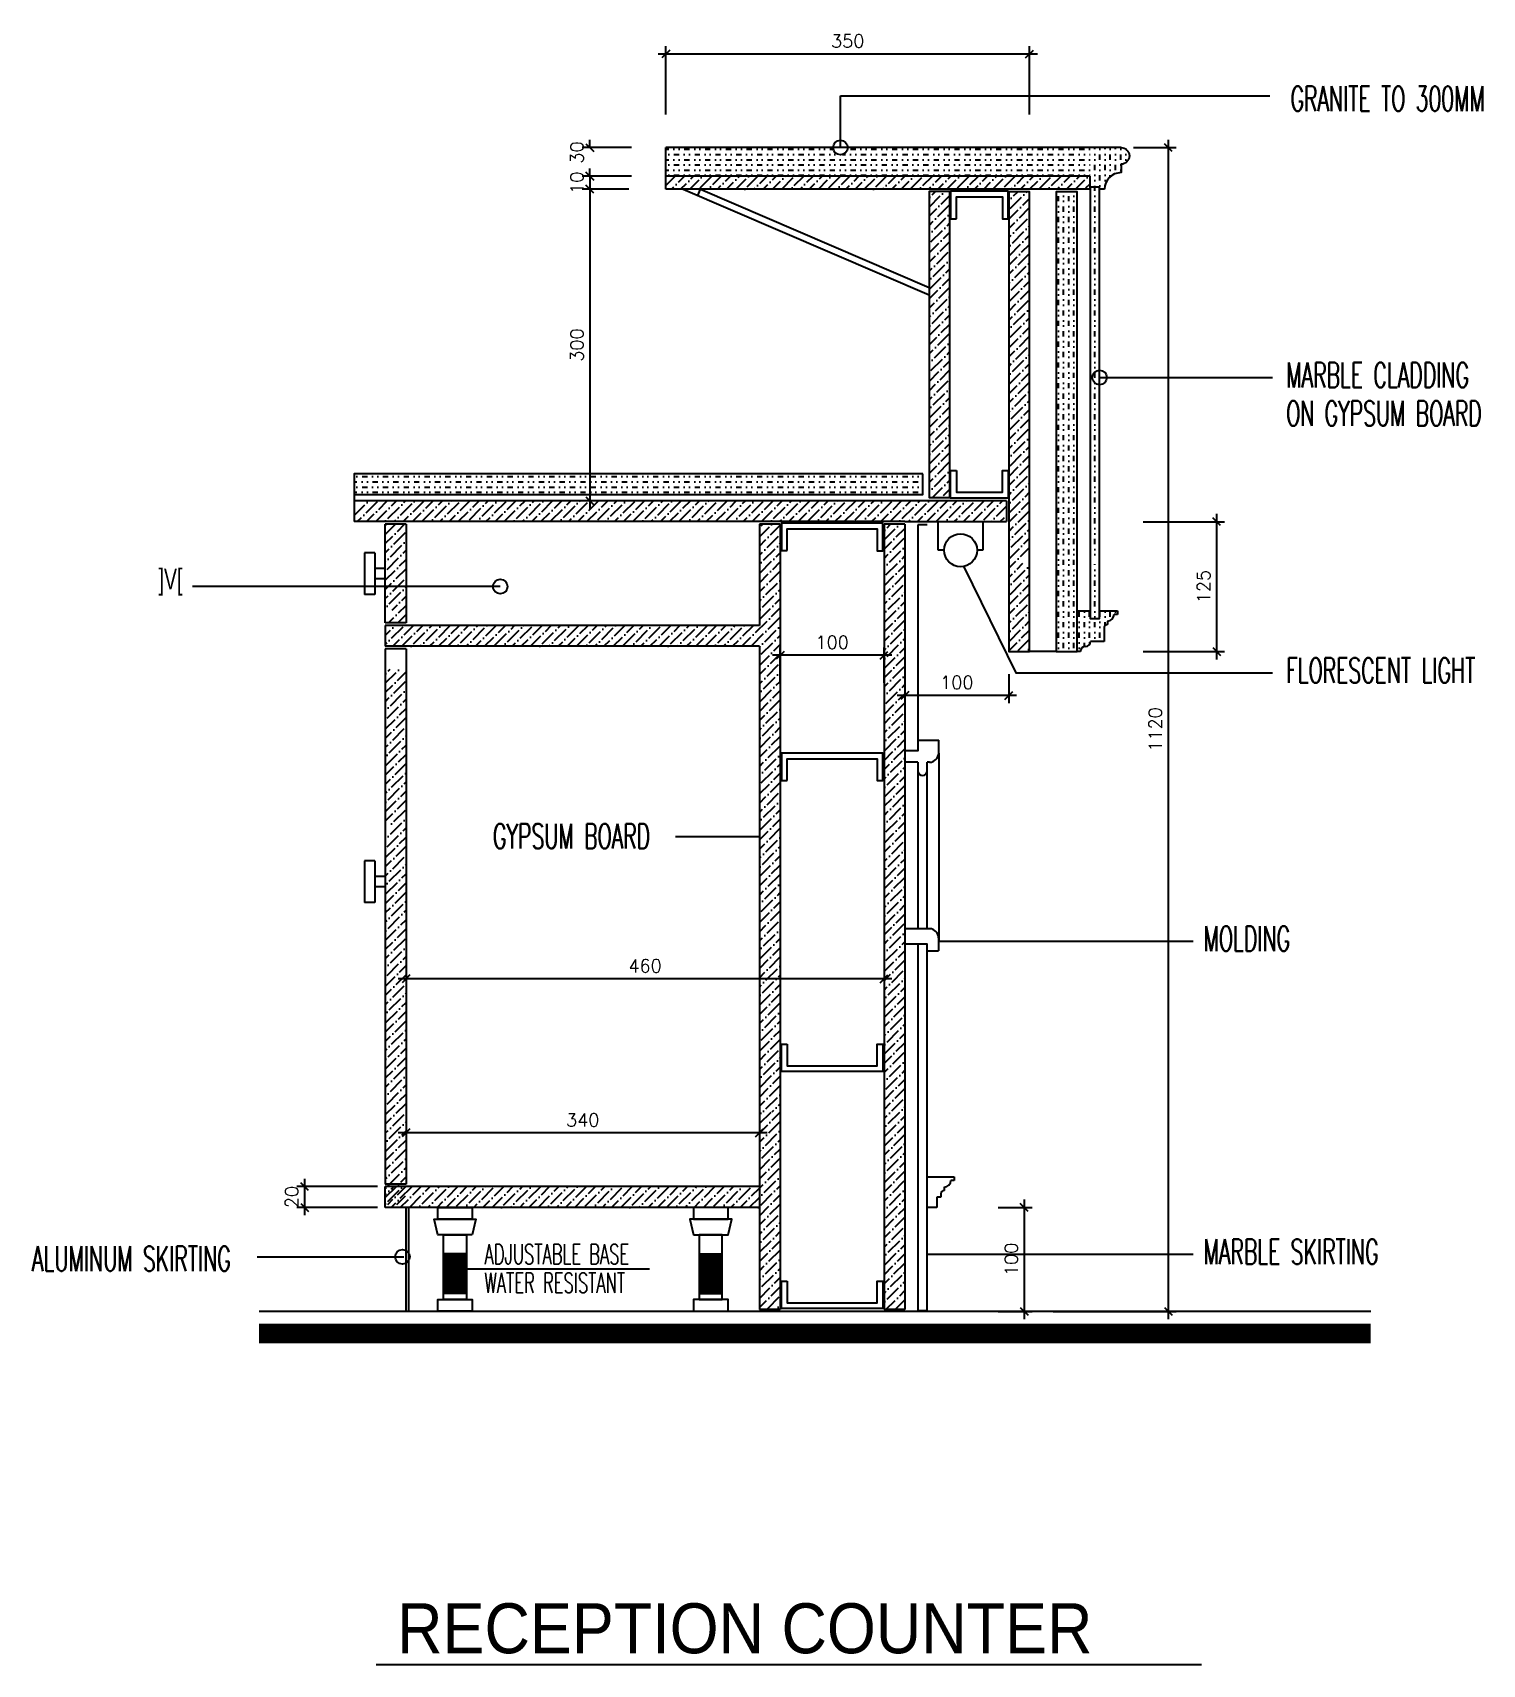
# Model space of a CAD drawing. Extents: x 16745 to 96825, y 100831 to 135285.
# Drawn here: x 85664 to 96825, y 102772 to 115335 of the extents above; entities that cross this region are included whole.
import ezdxf

# ---------------------------------------------------------------- set-up
doc = ezdxf.new("R2010")
doc.units = 0
doc.header["$LTSCALE"] = 1000
doc.header["$MEASUREMENT"] = 0
doc.header["$PDMODE"] = 34
doc.layers.get('0').update_dxf_attribs({"linetype": 'CONTINUOUS'})
doc.layers.get('DEFPOINTS').update_dxf_attribs({"linetype": 'CONTINUOUS'})
for name, color, linetype in [('DIM', 2, 'CONTINUOUS'), ('FIX', 3, 'CONTINUOUS'), ('Hatch', 11, 'CONTINUOUS'), ('LAYER5', 3, 'CONTINUOUS'), ('PLAN', 2, 'CONTINUOUS'), ('TX1', 2, 'CONTINUOUS'), ('TXT', 2, 'CONTINUOUS'), ('TXT1', 2, 'CONTINUOUS'), ('WALL', 2, 'CONTINUOUS')]:
    doc.layers.add(name, color=color, linetype=linetype)
doc.styles.add('ARB1', font='ARB.SHX', dxfattribs={"width": 0.8, "height": 2})
doc.styles.add('ROMANS', font='ROMANS.SHX', dxfattribs={"height": 100})
doc.styles.add('TTXT', font='swisse.ttf', dxfattribs={"width": 0.6})
doc.dimstyles.new('25BIG', dxfattribs={"dimscale": 0, "dimtxt": 100, "dimasz": 60, "dimexe": 60, "dimexo": 60, "dimgap": 50, "dimtad": 1, "dimdec": 0, "dimlfac": 0.125, "dimzin": 0, "dimdsep": 46, "dimtxsty": 'ROMANS', "dimblk1": 'OBLIQUE', "dimblk2": 'OBLIQUE', "dimsah": 1, "dimcen": 50, "dimdle": 60, "dimclrd": 4, "dimclre": 4, "dimclrt": 2, "dimadec": 0, "dimazin": 0, "dimtfac": 200, "dimtdec": 0, "dimtix": 1, "dimtofl": 0, "dimtmove": 0, "dimatfit": 0, "dimldrblk": 'OBLIQUE', "dimfxl": 0, "dimtolj": 1, "dimtzin": 0, "dimarcsym": 0})
pattern_1 = [(45, (-646574.537, 450189.87), (26.5165043, 97.2271824), [125, -25, 0, -25])]
pattern_2 = [(45, (34968.19, -1163.27), (26.516504, 97.227182), [125, -25, 0, -25])]
pattern_3 = [(0, (36760.802, -1163.27), (80, 40), [40, -40, 0, -40, 0, -40])]
pattern_4 = [(45, (36760.8, -1163.27), (26.516504, 97.227182), [125, -25, 0, -25])]

msp = doc.modelspace()

# ---------------------------------------------------------------- texts
at = {"layer": 'TX1', "style": 'ARB1', "width": 0.7}
msp.add_text(']V[', height=160, dxfattribs=at).set_placement((86633.6024, 111048.1491))
at = {"layer": 'TXT', "color": 2, "style": 'ROMANS', "width": 0.6}
for s, height, p in [('GRANITE TO 300MM', 192, (95348.8535, 114730.9722)), ('MARBLE CLADDING', 192, (95314.8389, 112602.8852)), ('ON GYPSUM BOARD', 192, (95314.8389, 112307.6619)), ('FLORESCENT LIGHT', 192, (95314.8389, 110328.4819)), ('GYPSUM BOARD', 192, (89208.6571, 109052.5178)), ('MOLDING', 192, (94678.2361, 108263.87)), ('MARBLE SKIRTING', 192, (94678.2361, 105853.5652)), ('ALUMINUM SKIRTING', 192, (85659.0695, 105799.644)), ('ADJUSTABLE BASE', 153.6, (89143.3986, 105852.3978)), ('WATER RESISTANT', 153.6, (89143.3986, 105632.007))]:
    msp.add_text(s, height=height, dxfattribs=at).set_placement(p)
at = {"layer": 'TXT1', "color": 6, "style": 'TTXT', "width": 0.9}
msp.add_text('RECEPTION COUNTER', height=385.13475, dxfattribs=at).set_placement((88470.1637, 102857.2012))

# ---------------------------------------------------------------- blocks, each defined once
blk = doc.blocks.new('_OBLIQUE')
at = {"color": 0, "linetype": 'ByBlock'}
blk.add_line((-0.5, -0.5), (0.5, 0.5), dxfattribs=at)
blk = doc.blocks.new('*D72')
at = {"layer": 'DEFPOINTS', "color": 0}
for p in [(94078, 114450), (93460, 105490), (94407, 105490)]:
    blk.add_point(p, dxfattribs=at)
at = {"layer": 'LAYER5', "color": 4, "lineweight": -2}
for p, q in [((94407, 114510), (94407, 105430)), ((94138, 114450), (94467, 114450)), ((93520, 105490), (94467, 105490))]:
    blk.add_line(p, q, dxfattribs=at)
at = {"layer": 'LAYER5', "color": 4, "lineweight": -2, "xscale": 60, "yscale": 60, "zscale": 60}
for p, rotation in [((94407, 114450), 90), ((94407, 105490), 270)]:
    blk.add_blockref('_OBLIQUE', p, dxfattribs=dict(at, rotation=rotation))
at = {"layer": 'LAYER5', "color": 2, "insert": (94307, 109970), "char_height": 100, "attachment_point": 5, "rotation": 90, "style": 'ROMANS'}
blk.add_mtext('\\A1;1120', dxfattribs=at)
blk = doc.blocks.new('*D67')
at = {"layer": 'DEFPOINTS', "color": 0}
for p in [(91259, 107307), (88539, 107095), (88539, 106864)]:
    blk.add_point(p, dxfattribs=at)
at = {"layer": 'LAYER5', "color": 4, "lineweight": -2}
for p, q in [((91259, 107247), (91259, 106804)), ((88539, 107035), (88539, 106804)), ((91319, 106864), (88479, 106864))]:
    blk.add_line(p, q, dxfattribs=at)
at = {"layer": 'LAYER5', "color": 4, "lineweight": -2, "xscale": 60, "yscale": 60, "zscale": 60, "rotation": 180}
blk.add_blockref('_OBLIQUE', (88539, 106864), dxfattribs=at)
at = {"layer": 'LAYER5', "color": 4, "lineweight": -2, "xscale": 60, "yscale": 60, "zscale": 60}
blk.add_blockref('_OBLIQUE', (91259, 106864), dxfattribs=at)
at = {"layer": 'LAYER5', "color": 2, "insert": (89899, 106964), "char_height": 100, "attachment_point": 5, "style": 'ROMANS'}
blk.add_mtext('\\A1;340', dxfattribs=at)
blk = doc.blocks.new('*D70')
at = {"layer": 'DEFPOINTS', "color": 0}
for p in [(88539, 108468), (92219, 108335), (88539, 108050)]:
    blk.add_point(p, dxfattribs=at)
at = {"layer": 'LAYER5', "color": 4, "lineweight": -2}
for p, q in [((88539, 108408), (88539, 107990)), ((92219, 108275), (92219, 107990)), ((92279, 108050), (88479, 108050))]:
    blk.add_line(p, q, dxfattribs=at)
at = {"layer": 'LAYER5', "color": 4, "lineweight": -2, "xscale": 60, "yscale": 60, "zscale": 60, "rotation": 180}
blk.add_blockref('_OBLIQUE', (88539, 108050), dxfattribs=at)
at = {"layer": 'LAYER5', "color": 4, "lineweight": -2, "xscale": 60, "yscale": 60, "zscale": 60}
blk.add_blockref('_OBLIQUE', (92219, 108050), dxfattribs=at)
at = {"layer": 'LAYER5', "color": 2, "insert": (90379, 108150), "char_height": 100, "attachment_point": 5, "style": 'ROMANS'}
blk.add_mtext('\\A1;460', dxfattribs=at)
blk = doc.blocks.new('*D71')
at = {"layer": 'DEFPOINTS', "color": 0}
for p in [(87759, 106450), (88379, 106450), (88379, 106290)]:
    blk.add_point(p, dxfattribs=at)
at = {"layer": 'LAYER5', "color": 4, "lineweight": -2}
for p, q in [((88319, 106450), (87699, 106450)), ((87759, 106230), (87759, 106510)), ((88319, 106290), (87699, 106290))]:
    blk.add_line(p, q, dxfattribs=at)
at = {"layer": 'LAYER5', "color": 4, "lineweight": -2, "xscale": 60, "yscale": 60, "zscale": 60}
for p, rotation in [((87759, 106450), 90), ((87759, 106290), 270)]:
    blk.add_blockref('_OBLIQUE', p, dxfattribs=dict(at, rotation=rotation))
at = {"layer": 'LAYER5', "color": 2, "insert": (87659, 106370), "char_height": 100, "attachment_point": 5, "rotation": 90, "style": 'ROMANS'}
blk.add_mtext('\\A1;20', dxfattribs=at)
blk = doc.blocks.new('*D73')
at = {"layer": 'DEFPOINTS', "color": 0}
for p in [(93038, 106290), (93038, 105490), (93298, 105490)]:
    blk.add_point(p, dxfattribs=at)
at = {"layer": 'LAYER5', "color": 4, "lineweight": -2}
for p, q in [((93098, 106290), (93358, 106290)), ((93298, 106350), (93298, 105430)), ((93098, 105490), (93358, 105490))]:
    blk.add_line(p, q, dxfattribs=at)
at = {"layer": 'LAYER5', "color": 4, "lineweight": -2, "xscale": 60, "yscale": 60, "zscale": 60}
for p, rotation in [((93298, 106290), 90), ((93298, 105490), 270)]:
    blk.add_blockref('_OBLIQUE', p, dxfattribs=dict(at, rotation=rotation))
at = {"layer": 'LAYER5', "color": 2, "insert": (93198, 105890), "char_height": 100, "attachment_point": 5, "rotation": 90, "style": 'ROMANS'}
blk.add_mtext('\\A1;100', dxfattribs=at)
blk = doc.blocks.new('*D77')
at = {"layer": 'DEFPOINTS', "color": 0}
for p in [(90539, 115170), (90539, 114646), (93339, 114646)]:
    blk.add_point(p, dxfattribs=at)
at = {"layer": 'LAYER5', "color": 4, "lineweight": -2}
for p, q in [((90539, 114706), (90539, 115230)), ((93339, 114706), (93339, 115230)), ((93399, 115170), (90479, 115170))]:
    blk.add_line(p, q, dxfattribs=at)
at = {"layer": 'LAYER5', "color": 4, "lineweight": -2, "xscale": 60, "yscale": 60, "zscale": 60, "rotation": 180}
blk.add_blockref('_OBLIQUE', (90539, 115170), dxfattribs=at)
at = {"layer": 'LAYER5', "color": 4, "lineweight": -2, "xscale": 60, "yscale": 60, "zscale": 60}
blk.add_blockref('_OBLIQUE', (93339, 115170), dxfattribs=at)
at = {"layer": 'LAYER5', "color": 2, "insert": (91939, 115270), "char_height": 100, "attachment_point": 5, "style": 'ROMANS'}
blk.add_mtext('\\A1;350', dxfattribs=at)
blk = doc.blocks.new('*D76')
at = {"layer": 'DEFPOINTS', "color": 0}
for p in [(91419, 110541), (91419, 110268), (92219, 110268)]:
    blk.add_point(p, dxfattribs=at)
at = {"layer": 'LAYER5', "color": 4, "lineweight": -2}
for p, q in [((91419, 110328), (91419, 110601)), ((92219, 110328), (92219, 110601)), ((92279, 110541), (91359, 110541))]:
    blk.add_line(p, q, dxfattribs=at)
at = {"layer": 'LAYER5', "color": 4, "lineweight": -2, "xscale": 60, "yscale": 60, "zscale": 60, "rotation": 180}
blk.add_blockref('_OBLIQUE', (91419, 110541), dxfattribs=at)
at = {"layer": 'LAYER5', "color": 4, "lineweight": -2, "xscale": 60, "yscale": 60, "zscale": 60}
blk.add_blockref('_OBLIQUE', (92219, 110541), dxfattribs=at)
at = {"layer": 'LAYER5', "color": 2, "insert": (91819, 110641), "char_height": 100, "attachment_point": 5, "style": 'ROMANS'}
blk.add_mtext('\\A1;100', dxfattribs=at)
blk = doc.blocks.new('*D68')
at = {"layer": 'DEFPOINTS', "color": 0}
for p in [(90315, 114130), (89954, 111730), (90430, 111730)]:
    blk.add_point(p, dxfattribs=at)
at = {"layer": 'DIM', "color": 4, "lineweight": -2}
for p, q in [((90255, 114130), (89894, 114130)), ((89954, 114190), (89954, 111670)), ((90370, 111730), (89894, 111730))]:
    blk.add_line(p, q, dxfattribs=at)
at = {"layer": 'DIM', "color": 4, "lineweight": -2, "xscale": 60, "yscale": 60, "zscale": 60}
for p, rotation in [((89954, 114130), 90), ((89954, 111730), 270)]:
    blk.add_blockref('_OBLIQUE', p, dxfattribs=dict(at, rotation=rotation))
at = {"layer": 'DIM', "color": 2, "insert": (89854, 112930), "char_height": 100, "attachment_point": 5, "rotation": 90, "style": 'ROMANS'}
blk.add_mtext('\\A1;300', dxfattribs=at)
blk = doc.blocks.new('*D69')
at = {"layer": 'DEFPOINTS', "color": 0}
for p in [(89954, 114450), (90334, 114450), (90334, 114230)]:
    blk.add_point(p, dxfattribs=at)
at = {"layer": 'DIM', "color": 4, "lineweight": -2}
for p, q in [((89954, 114450), (89954, 114510)), ((90274, 114450), (89894, 114450)), ((90274, 114230), (89894, 114230)), ((89954, 114230), (89954, 114170))]:
    blk.add_line(p, q, dxfattribs=at)
at = {"layer": 'DIM', "color": 4, "lineweight": -2, "xscale": 60, "yscale": 60, "zscale": 60}
for p, rotation in [((89954, 114450), 270), ((89954, 114230), 90)]:
    blk.add_blockref('_OBLIQUE', p, dxfattribs=dict(at, rotation=rotation))
at = {"layer": 'DIM', "color": 2, "insert": (89854, 114412), "char_height": 100, "attachment_point": 5, "rotation": 90, "style": 'ROMANS'}
blk.add_mtext('\\A1;30', dxfattribs=at)
blk = doc.blocks.new('*D74')
at = {"layer": 'DEFPOINTS', "color": 0}
for p in [(94154, 111570), (94154, 110570), (94779, 110570)]:
    blk.add_point(p, dxfattribs=at)
at = {"layer": 'LAYER5', "color": 4, "lineweight": -2}
for p, q in [((94214, 111570), (94839, 111570)), ((94779, 111630), (94779, 110510)), ((94214, 110570), (94839, 110570))]:
    blk.add_line(p, q, dxfattribs=at)
at = {"layer": 'LAYER5', "color": 4, "lineweight": -2, "xscale": 60, "yscale": 60, "zscale": 60}
for p, rotation in [((94779, 111570), 90), ((94779, 110570), 270)]:
    blk.add_blockref('_OBLIQUE', p, dxfattribs=dict(at, rotation=rotation))
at = {"layer": 'LAYER5', "color": 2, "insert": (94679, 111070), "char_height": 100, "attachment_point": 5, "rotation": 90, "style": 'ROMANS'}
blk.add_mtext('\\A1;125', dxfattribs=at)
blk = doc.blocks.new('*D75')
at = {"layer": 'DEFPOINTS', "color": 0}
for p in [(92379, 110433), (93179, 110456), (92379, 110232)]:
    blk.add_point(p, dxfattribs=at)
at = {"layer": 'LAYER5', "color": 4, "lineweight": -2}
for p, q in [((92379, 110373), (92379, 110172)), ((93179, 110396), (93179, 110172)), ((93239, 110232), (92319, 110232))]:
    blk.add_line(p, q, dxfattribs=at)
at = {"layer": 'LAYER5', "color": 4, "lineweight": -2, "xscale": 60, "yscale": 60, "zscale": 60, "rotation": 180}
blk.add_blockref('_OBLIQUE', (92379, 110232), dxfattribs=at)
at = {"layer": 'LAYER5', "color": 4, "lineweight": -2, "xscale": 60, "yscale": 60, "zscale": 60}
blk.add_blockref('_OBLIQUE', (93179, 110232), dxfattribs=at)
at = {"layer": 'LAYER5', "color": 2, "insert": (92779, 110332), "char_height": 100, "attachment_point": 5, "style": 'ROMANS'}
blk.add_mtext('\\A1;100', dxfattribs=at)
blk = doc.blocks.new('*D78')
at = {"layer": 'DEFPOINTS', "color": 0, "linetype": 'ByBlock'}
for p in [(90213, 114230), (89954, 114130), (90213, 114130)]:
    blk.add_point(p, dxfattribs=at)
at = {"layer": 'DIM', "color": 4, "linetype": 'ByBlock', "lineweight": -2}
for p, q in [((90153, 114230), (89894, 114230)), ((89954, 114230), (89954, 114290)), ((90153, 114130), (89894, 114130)), ((89954, 114130), (89954, 114070))]:
    blk.add_line(p, q, dxfattribs=at)
at = {"layer": 'DIM', "color": 4, "linetype": 'ByBlock', "lineweight": -2, "xscale": 60, "yscale": 60, "zscale": 60}
for p, rotation in [((89954, 114230), 270), ((89954, 114130), 90)]:
    blk.add_blockref('_OBLIQUE', p, dxfattribs=dict(at, rotation=rotation))
at = {"layer": 'DIM', "color": 2, "linetype": 'ByBlock', "insert": (89854, 114180), "char_height": 100, "attachment_point": 5, "rotation": 90, "style": 'ROMANS'}
blk.add_mtext('\\A1;10', dxfattribs=at)

# ---------------------------------------------------------------- dimensions: what is measured, and where the dimension line sits
at = {"layer": 'DIM'}
dim = msp.add_linear_dim(base=(89953.8015, 114450.4223), p1=(90333.6145, 114230.4223), p2=(90333.6145, 114450.4223), angle=90, text='30', dimstyle='25BIG', override={"dimscale": 1}, dxfattribs=at)
dim.commit()
dim.dimension.update_dxf_attribs({"geometry": '*D69', "text_midpoint": (89953.8015, 114411.5585), "dimtype": 160})
at = {"layer": 'DIM', "linetype": 'ByBlock'}
dim = msp.add_linear_dim(base=(89953.8596, 114130.4223), p1=(90213.2951, 114230.4223), p2=(90213.2951, 114130.4223), angle=90, text='10', dimstyle='25BIG', override={"dimscale": 1}, dxfattribs=at)
dim.commit()
dim.dimension.update_dxf_attribs({"geometry": '*D78', "text_midpoint": (89853.8596, 114180.4223)})
at = {"layer": 'DIM'}
dim = msp.add_linear_dim(base=(89953.8536, 111730.4223), p1=(90315.06, 114130.4223), p2=(90429.5169, 111730.4223), angle=90, dimstyle='25BIG', override={"dimscale": 1}, dxfattribs=at)
dim.commit()
dim.dimension.update_dxf_attribs({"geometry": '*D68', "text_midpoint": (89853.8536, 112930.4223)})
at = {"layer": 'LAYER5'}
for base, p1, p2, picture, middle in [((90538.8098, 115169.6513), (93338.8098, 114645.9953), (90538.8098, 114645.9953), '*D77', (91938.8098, 115269.6513)), ((91418.8098, 110541.3549), (92218.8098, 110267.5447), (91418.8098, 110267.5447), '*D76', (91818.8098, 110641.3549)), ((92378.8098, 110231.7769), (93178.8098, 110456.117), (92378.8098, 110432.745), '*D75', (92778.8098, 110331.7769)), ((88538.8098, 108050.4223), (92218.8098, 108335.4115), (88538.8098, 108468.2405), '*D70', (90378.8098, 108150.4223)), ((88538.8098, 106863.6581), (91258.8098, 107306.977), (88538.8098, 107095.4685), '*D67', (89898.8098, 106963.6581))]:
    dim = msp.add_linear_dim(base=base, p1=p1, p2=p2, dimstyle='25BIG', override={"dimscale": 1}, dxfattribs=at)
    dim.commit()
    dim.dimension.update_dxf_attribs({"geometry": picture, "text_midpoint": middle})
for base, p1, p2, picture, middle in [((94407.0518, 105490.4223), (94078.4278, 114450.4223), (93459.5896, 105490.4223), '*D72', (94307.0518, 109970.4223)), ((94779.2771, 110570.4223), (94153.5523, 111570.4223), (94153.5523, 110570.4223), '*D74', (94679.2771, 111070.4223)), ((93298.0309, 105490.4223), (93038.402, 106290.4223), (93038.402, 105490.4223), '*D73', (93198.0309, 105890.4223))]:
    dim = msp.add_linear_dim(base=base, p1=p1, p2=p2, angle=90, dimstyle='25BIG', override={"dimscale": 1}, dxfattribs=at)
    dim.commit()
    dim.dimension.update_dxf_attribs({"geometry": picture, "text_midpoint": middle})
dim = msp.add_linear_dim(base=(87758.5825, 106450.4223), p1=(88378.8098, 106290.4223), p2=(88378.8098, 106450.4223), angle=90, dimstyle='25BIG', override={"dimscale": 1}, dxfattribs=at)
dim.commit()
dim.dimension.update_dxf_attribs({"geometry": '*D71', "text_midpoint": (87758.5825, 106370.4223), "dimtype": 160})

# ---------------------------------------------------------------- hatches: boundary and pattern name
at = {"layer": 'Hatch', "linetype": 'ByBlock'}
h = msp.add_hatch(dxfattribs=at)
h.set_pattern_fill('MUDST', color=256, scale=160, style=0)
h.set_pattern_definition(pattern_3)
h.paths.add_polyline_path([(93804.4682, 114450.4223), (91938.8098, 114450.4223, -1), (91826.8098, 114450.4223), (90538.8098, 114450.4223), (90538.8098, 114230.4223), (93804.4682, 114230.4223)])
h = msp.add_hatch(dxfattribs=at)
h.set_pattern_fill('MUDST', color=256, scale=160, angle=90, style=0)
h.set_pattern_definition([(90, (36760.802, -1163.27), (-40, 80), [40, -40, 0, -40, 0, -40])])
h.paths.add_polyline_path([(94043.3958, 114450.4223), (93804.4682, 114450.4223), (93804.4682, 114146.1313), (93877.6917, 114146.1313), (93877.6917, 114130.4223), (93916.2691, 114130.4223, -0.4066971778), (94043.3958, 114257.3628), (94043.3958, 114321.7223, 1)])
h.paths.add_polyline_path([(93877.6917, 114146.1313), (93804.4682, 114146.1313), (93804.4682, 114130.4223), (93804.4682, 110824.3899), (93877.6917, 110824.3899), (93877.6917, 111217.3545, -0.3590136529), (93832.3814, 111272.3248, -0.3590136529), (93877.6917, 111327.295)])
h.paths.add_polyline_path([(93912.6516, 110752.4223, -0.4142135624), (93938.6516, 110778.4223), (93938.6516, 110804.4223, 0.4142135624), (93990.6516, 110856.4223), (94016.6516, 110856.4223), (94016.6516, 110882.4223), (93877.6917, 110882.4223), (93877.6917, 110824.3899), (93804.4682, 110824.3899), (93804.4682, 110882.4223), (93704.6516, 110882.4223), (93704.6516, 110570.4223), (93730.6516, 110570.4223, -0.4142135624), (93769.6516, 110609.4223, 0.4142135624), (93808.6516, 110648.4223), (93912.6516, 110648.4223)])
h.paths.add_polyline_path([(93704.6516, 114110.4223), (93544.6516, 114110.4223), (93544.6516, 110570.4223), (93704.6516, 110570.4223)])
at = {"layer": 'Hatch'}
h = msp.add_hatch(dxfattribs=at)
h.set_pattern_fill('ANSI36', color=256, scale=400, style=0)
h.set_pattern_definition(pattern_2)
h.paths.add_polyline_path([(93804.4682, 114230.4223), (90538.8098, 114230.4223), (90538.8098, 114130.4223), (93804.4682, 114130.4223)])
h = msp.add_hatch(dxfattribs=at)
h.set_pattern_fill('ANSI36', color=256, scale=400, style=0)
h.set_pattern_definition(pattern_2)
h.paths.add_polyline_path([(92725.4464, 114112.7347), (92565.4464, 114112.7347), (92565.4464, 111755.3616), (92725.4464, 111755.3616)])
h = msp.add_hatch(dxfattribs=at)
h.set_pattern_fill('ANSI36', color=256, scale=400, style=0)
h.set_pattern_definition(pattern_2)
h.paths.add_polyline_path([(93338.8098, 114110.4223), (93178.8098, 114110.4223), (93178.8098, 110570.4223), (93338.8098, 110570.4223), (93338.8098, 111216.3248, -0.4142135624), (93282.8098, 111272.3248, -0.4142135624), (93338.8098, 111328.3248)])
at = {"layer": 'Hatch', "linetype": 'ByBlock'}
h = msp.add_hatch(dxfattribs=at)
h.set_pattern_fill('MUDST', color=256, scale=160, style=0)
h.set_pattern_definition(pattern_3)
h.paths.add_polyline_path([(92517.513, 111938.0499), (88138.8098, 111938.0499), (88138.8098, 111778.0499), (92517.513, 111778.0499)])
at = {"layer": 'Hatch'}
h = msp.add_hatch(dxfattribs=at)
h.set_pattern_fill('ANSI36', color=256, scale=400, style=0)
h.set_pattern_definition(pattern_2)
h.paths.add_polyline_path([(93160.8893, 111730.4223), (92378.8098, 111730.4223), (88194.8098, 111730.4223, -0.4142135624), (88138.8098, 111674.4223), (88138.8098, 111570.4223), (92378.8098, 111570.4223), (93160.8893, 111570.4223)])
h = msp.add_hatch(dxfattribs=at)
h.set_pattern_fill('ANSI36', color=256, scale=400, style=0)
h.set_pattern_definition(pattern_1)
h.paths.add_polyline_path([(91258.8098, 110610.4223), (91258.8098, 107025.1423), (91418.8098, 107025.1423), (91418.8098, 111550.4223), (91258.8098, 111550.4223), (91258.8098, 110770.4223), (88538.8098, 110770.4223), (88378.8098, 110770.4223), (88378.8098, 110610.4223)])
h = msp.add_hatch(dxfattribs=at)
h.set_pattern_fill('ANSI36', color=256, scale=400, style=0)
h.set_pattern_definition(pattern_1)
h.paths.add_polyline_path([(88378.8098, 111070.4223), (88538.8098, 111070.4223), (88538.8098, 111550.4223), (88378.8098, 111550.4223)])
h = msp.add_hatch(dxfattribs=at)
h.set_pattern_fill('ANSI36', color=256, scale=400, style=0)
h.set_pattern_definition(pattern_4)
h.paths.add_polyline_path([(92378.8098, 111550.4223), (92218.8098, 111550.4223), (92218.8098, 105504.2701), (92378.8098, 105504.2701)])
h = msp.add_hatch(dxfattribs=at)
h.set_pattern_fill('ANSI36', color=256, scale=400, style=0)
h.set_pattern_definition(pattern_1)
h.paths.add_polyline_path([(88538.8098, 111070.4223), (88378.8098, 111070.4223), (88378.8098, 110918.4602, -0.427481809), (88437.3339, 110862.5172, -0.427481809), (88378.8098, 110806.5741), (88378.8098, 110790.4223), (88538.8098, 110790.4223)])
h = msp.add_hatch(dxfattribs=at)
h.set_pattern_fill('ANSI36', color=256, scale=400, style=0)
h.set_pattern_definition([(45, (-646574.537, 450032.97), (26.5165043, 97.2271824), [125, -25, 0, -25])])
h.paths.add_polyline_path([(88538.8098, 110433.5205), (88378.8098, 110433.5205), (88378.8098, 109262.0053, -0.353180712), (88422.9842, 109207.2682, -0.353180712), (88378.8098, 109152.5311), (88378.8098, 106313.5205), (88538.8098, 106313.5205)])
h = msp.add_hatch(dxfattribs=at)
h.set_pattern_fill('ANSI36', color=256, scale=400, style=0)
h.set_pattern_definition(pattern_4)
h.paths.add_polyline_path([(91418.8098, 107023.3166), (91258.8098, 107023.3166), (91258.8098, 105504.2701), (91418.8098, 105504.2701)])
h = msp.add_hatch(dxfattribs=at)
h.set_pattern_fill('ANSI36', color=256, scale=400, style=0)
h.set_pattern_definition(pattern_4)
h.paths.add_polyline_path([(91258.8098, 106450.4223), (88378.8098, 106450.4223), (88378.8098, 106290.4223), (91258.8098, 106290.4223)])

# ---------------------------------------------------------------- linework, layer by layer
at = {"layer": 'FIX'}
for p, q in [((89004.3808, 105932.5719), (88826.9262, 105932.5719)), ((89004.3808, 105918.0265), (88826.9262, 105918.0265)), ((90796.3353, 105932.5719), (90973.7898, 105932.5719)), ((90796.3353, 105918.0265), (90973.7898, 105918.0265)), ((89004.3808, 105903.481), (88826.9262, 105903.481)), ((89004.3808, 105888.9356), (88826.9262, 105888.9356)), ((89004.3808, 105874.3901), (88826.9262, 105874.3901)), ((89004.3808, 105859.8447), (88826.9262, 105859.8447)), ((89004.3808, 105845.2992), (88826.9262, 105845.2992)), ((89004.3808, 105830.7538), (88826.9262, 105830.7538)), ((89004.3808, 105816.2083), (88826.9262, 105816.2083)), ((89004.3808, 105801.6629), (88826.9262, 105801.6629)), ((89004.3808, 105787.1174), (88826.9262, 105787.1174)), ((90796.3353, 105903.481), (90973.7898, 105903.481)), ((90796.3353, 105888.9356), (90973.7898, 105888.9356)), ((90796.3353, 105874.3901), (90973.7898, 105874.3901)), ((90796.3353, 105859.8447), (90973.7898, 105859.8447)), ((90796.3353, 105845.2992), (90973.7898, 105845.2992)), ((90796.3353, 105830.7538), (90973.7898, 105830.7538)), ((90796.3353, 105816.2083), (90973.7898, 105816.2083)), ((90796.3353, 105801.6629), (90973.7898, 105801.6629)), ((90796.3353, 105787.1174), (90973.7898, 105787.1174)), ((89004.3808, 105772.5719), (88826.9262, 105772.5719)), ((89004.3808, 105772.5719), (88826.9262, 105772.5719)), ((89004.3808, 105758.0265), (88826.9262, 105758.0265)), ((89004.3808, 105743.481), (88826.9262, 105743.481)), ((89004.3808, 105728.9356), (88826.9262, 105728.9356)), ((89004.3808, 105714.3901), (88826.9262, 105714.3901)), ((89004.3808, 105699.8447), (88826.9262, 105699.8447)), ((89004.3808, 105685.2992), (88826.9262, 105685.2992)), ((89004.3808, 105670.7538), (88826.9262, 105670.7538)), ((90796.3353, 105772.5719), (90973.7898, 105772.5719)), ((90796.3353, 105772.5719), (90973.7898, 105772.5719)), ((90796.3353, 105758.0265), (90973.7898, 105758.0265)), ((90796.3353, 105743.481), (90973.7898, 105743.481)), ((90796.3353, 105728.9356), (90973.7898, 105728.9356)), ((90796.3353, 105714.3901), (90973.7898, 105714.3901)), ((90796.3353, 105699.8447), (90973.7898, 105699.8447)), ((90796.3353, 105685.2992), (90973.7898, 105685.2992)), ((90796.3353, 105670.7538), (90973.7898, 105670.7538)), ((89004.3808, 105656.2083), (88826.9262, 105656.2083)), ((89004.3808, 105641.6629), (88826.9262, 105641.6629)), ((89004.3808, 105627.1174), (88826.9262, 105627.1174)), ((90796.3353, 105656.2083), (90973.7898, 105656.2083)), ((90796.3353, 105641.6629), (90973.7898, 105641.6629)), ((90796.3353, 105627.1174), (90973.7898, 105627.1174))]:
    msp.add_line(p, q, dxfattribs=at)
for points in [[(89048.0171, 106200.2405), (88783.2898, 106200.2405), (88783.2898, 106290.4223), (89048.0171, 106290.4223)], [(90752.6989, 106200.2405), (91017.4262, 106200.2405), (91017.4262, 106290.4223), (90752.6989, 106290.4223)], [(89048.0171, 106078.0587), (88783.2898, 106078.0587), (88754.1989, 106200.2405), (89077.108, 106200.2405)], [(90752.6989, 106078.0587), (91017.4262, 106078.0587), (91046.5171, 106200.2405), (90723.608, 106200.2405)], [(89004.3808, 105580.6041), (88826.9262, 105580.6041), (88826.9262, 106078.0587), (89004.3808, 106078.0587)], [(90796.3353, 105580.6041), (90973.7898, 105580.6041), (90973.7898, 106078.0587), (90796.3353, 106078.0587)], [(89048.0171, 105490.4223), (88783.2898, 105490.4223), (88783.2898, 105580.6041), (89048.0171, 105580.6041)], [(90752.6989, 105490.4223), (91017.4262, 105490.4223), (91017.4262, 105580.6041), (90752.6989, 105580.6041)]]:
    msp.add_lwpolyline(points, close=True, dxfattribs=at)
at = {"layer": 'Hatch', "linetype": 'ByBlock'}
msp.add_line((90784.0008, 114082.1526), (90804.7731, 114130.4223), dxfattribs=at)
at = {"layer": 'LAYER5'}
for p, q in [((91882.8098, 114847.8347), (95189.3171, 114847.8347)), ((91882.8098, 114450.4223), (91882.8098, 114847.8347)), ((90671.8337, 114130.4223), (92565.4464, 113315.53)), ((90804.7731, 114130.4223), (92565.4464, 113372.7388)), ((93877.6917, 112680.3012), (95209.3859, 112680.3012)), ((92636.6845, 111570.4223), (92979.131, 111570.4223)), ((92636.6845, 111350.0867), (92636.6845, 111570.4223)), ((92979.131, 111570.4223), (92979.131, 111350.0867)), ((88218.8098, 111330.4223), (88218.8098, 111010.4223)), ((88298.8098, 111330.4223), (88218.8098, 111330.4223)), ((88298.8098, 111330.4223), (88298.8098, 111010.4223)), ((92681.3358, 111350.0867), (92636.6845, 111350.0867)), ((92979.131, 111350.0867), (92934.4796, 111350.0867)), ((88378.8098, 111210.4223), (88298.8098, 111210.4223)), ((92833.3357, 111223.5148), (93233.322, 110405.926)), ((89263.7196, 111070.4223), (86894.4761, 111070.4223)), ((88378.8098, 111130.4223), (88298.8098, 111130.4223)), ((88298.8098, 111010.4223), (88218.8098, 111010.4223)), ((93233.3669, 110405.8979), (95209.3859, 110405.8979)), ((92639.2939, 109788.3288), (92639.2939, 108336.7855)), ((90612.1338, 109146.7739), (91258.8098, 109146.7739)), ((88218.8098, 108957.4277), (88218.8098, 108637.4277)), ((88298.8098, 108957.4277), (88218.8098, 108957.4277)), ((88298.8098, 108957.4277), (88298.8098, 108637.4277)), ((88378.8098, 108837.4277), (88298.8098, 108837.4277)), ((88378.8098, 108757.4277), (88298.8098, 108757.4277)), ((88298.8098, 108637.4277), (88218.8098, 108637.4277)), ((92639.1459, 108341.286), (94597.34, 108341.286)), ((92551.8499, 105930.9812), (94597.34, 105930.9812)), ((88522.8098, 105907.1596), (87392.1236, 105907.1596)), ((89004.3808, 105816.2083), (90412.0372, 105816.2083))]:
    msp.add_line(p, q, dxfattribs=at)
for centre, radius in [((91882.8098, 114450.4223), 56), ((93877.6917, 112680.3012), 56), ((92807.9077, 111350.0867), 126.5719), ((89263.7196, 111070.4223), 56), ((88510.9842, 105909.8174), 56)]:
    msp.add_circle(centre, radius, dxfattribs=at)
msp.add_arc((93233.3669, 110405.9479), 0.05, 206.06911529, 270, dxfattribs=at)
at = {"layer": 'PLAN'}
for p, q in [((94043.3958, 114450.4223), (90538.8098, 114450.4223)), ((90538.8098, 114130.4223), (90538.8098, 114450.4223)), ((93804.4682, 114230.4223), (90538.8098, 114230.4223)), ((93804.4682, 114130.4223), (93804.4682, 114230.4223)), ((93804.4682, 114130.4223), (90538.8098, 114130.4223)), ((93916.2691, 114130.4223), (93877.6917, 114130.4223)), ((88138.8098, 111778.0499), (88138.8098, 111730.4223)), ((92378.8098, 111730.4223), (88138.8098, 111730.4223)), ((88138.8098, 111730.4223), (88138.8098, 111570.4223)), ((93160.8893, 111730.4223), (92378.8098, 111730.4223)), ((93160.8893, 111730.4223), (93160.8893, 111570.4223)), ((92378.8098, 111570.4223), (88138.8098, 111570.4223)), ((92378.8098, 111570.4223), (93160.8893, 111570.4223)), ((88378.8098, 110790.4223), (88378.8098, 111550.4223)), ((88538.8098, 111550.4223), (88378.8098, 111550.4223)), ((88538.8098, 111550.4223), (88538.8098, 110790.4223)), ((91418.8098, 111550.4223), (91258.8098, 111550.4223)), ((91258.8098, 111550.4223), (91258.8098, 110770.4223)), ((91418.8098, 111550.4223), (91418.8098, 105504.2701)), ((92218.8098, 111550.4223), (92218.8098, 105504.2701)), ((92378.8098, 111550.4223), (92218.8098, 111550.4223)), ((92378.8098, 111550.4223), (92378.8098, 105504.2701)), ((92551.8499, 111545.6776), (92478.6265, 111545.6776)), ((92478.6265, 111545.6776), (92478.6265, 109804.6684)), ((93704.6516, 110882.4223), (93804.4682, 110882.4223)), ((93877.6917, 110882.4223), (94016.6516, 110882.4223)), ((94016.6516, 110856.4223), (93990.6516, 110856.4223)), ((94016.6516, 110882.4223), (94016.6516, 110856.4223)), ((88538.8098, 110790.4223), (88378.8098, 110790.4223)), ((91258.8098, 110770.4223), (88378.8098, 110770.4223)), ((88378.8098, 110770.4223), (88378.8098, 110610.4223)), ((91258.8098, 110770.4223), (88538.8098, 110770.4223)), ((93912.6516, 110752.4223), (93912.6516, 110648.4223)), ((93938.6516, 110804.4223), (93938.6516, 110778.4223)), ((91258.8098, 110610.4223), (88378.8098, 110610.4223)), ((88378.8098, 110590.4223), (88378.8098, 106470.4223)), ((88538.8098, 110590.4223), (88378.8098, 110590.4223)), ((91258.8098, 110610.4223), (88538.8098, 110610.4223)), ((88538.8098, 110590.4223), (88538.8098, 106470.4223)), ((91258.8098, 110610.4223), (91258.8098, 105504.2701)), ((93544.6516, 110570.4223), (93338.8098, 110570.4223)), ((93730.6516, 110570.4223), (93704.6516, 110570.4223)), ((93912.6516, 110648.4223), (93808.6516, 110648.4223)), ((92478.5765, 109804.6184), (92378.8098, 109804.6184)), ((92478.6265, 109887.7826), (92639.2939, 109887.7826)), ((92639.2939, 109788.3288), (92639.2939, 109887.7826)), ((92478.6265, 109717.955), (92378.8098, 109717.955)), ((92478.6265, 109717.955), (92478.6265, 108435.567)), ((92568.9201, 109717.955), (92551.8499, 109717.955)), ((92551.8499, 108435.567), (92551.8499, 109717.955)), ((92568.7721, 108435.567), (92378.8098, 108435.567)), ((92639.1459, 108365.1932), (92639.1459, 108265.7394)), ((92551.8499, 108265.7394), (92639.1459, 108265.7394)), ((88538.8098, 106470.4223), (88378.8098, 106470.4223)), ((91258.8098, 106450.4223), (88378.8098, 106450.4223)), ((88378.8098, 106290.4223), (88378.8098, 106450.4223)), ((92551.8499, 106524.4223), (92759.8499, 106524.4223)), ((92681.8499, 106446.4223), (92681.8499, 106420.4223)), ((92759.8499, 106498.4223), (92733.8499, 106498.4223)), ((92759.8499, 106524.4223), (92759.8499, 106498.4223)), ((91258.8098, 106290.4223), (88378.8098, 106290.4223)), ((88538.154, 106290.4223), (88538.154, 105490.4223)), ((88558.154, 106290.4223), (88558.154, 105490.4223)), ((92626.449, 106290.4223), (92551.8499, 106290.4223)), ((92655.8499, 106368.4223), (92626.449, 106368.4223)), ((92626.449, 106368.4223), (92626.449, 106290.4223)), ((92655.8499, 106394.4223), (92655.8499, 106368.4223)), ((91418.8098, 105504.2701), (91258.8098, 105504.2701)), ((92378.8098, 105504.2701), (92218.8098, 105504.2701))]:
    msp.add_line(p, q, dxfattribs=at)
msp.add_lwpolyline([(94043.3958, 114450.4223, -1), (94043.3958, 114321.7223), (94043.3958, 114257.3628, 0.4066971778), (93916.2691, 114130.4223)], format="xyb", dxfattribs=at)
for points in [[(92725.4464, 114112.7347), (92565.4464, 114112.7347), (92565.4464, 111755.3616), (92725.4464, 111755.3616)], [(92775.5566, 113902.4938), (92775.5566, 114069.8497), (93130.115, 114069.8497), (93130.115, 113902.4126), (93174.115, 113902.4126), (93174.115, 114113.8497), (92731.5566, 114113.8497), (92731.5566, 113902.4938)], [(93338.8098, 110570.4223), (93338.8098, 114110.4223), (93178.8098, 114110.4223), (93178.8098, 110570.4223)], [(93704.6516, 110570.4223), (93704.6516, 114110.4223), (93544.6516, 114110.4223), (93544.6516, 110570.4223)], [(93877.6917, 114146.1313), (93804.4682, 114146.1313), (93804.4682, 110824.3899), (93877.6917, 110824.3899)], [(92775.5566, 111963.4688), (92775.5566, 111796.1128), (93130.115, 111796.1128), (93130.115, 111963.55), (93174.115, 111963.55), (93174.115, 111752.1128), (92731.5566, 111752.1128), (92731.5566, 111963.4688)], [(92517.513, 111938.0499), (88138.8098, 111938.0499), (88138.8098, 111778.0499), (92517.513, 111778.0499)], [(91473.0573, 111346.7843), (91473.0573, 111514.1402), (92165.133, 111514.1402), (92165.133, 111346.7031), (92209.133, 111346.7031), (92209.133, 111558.1402), (91429.0573, 111558.1402), (91429.0573, 111346.7843)], [(91473.0573, 109576.9605), (91473.0573, 109744.3165), (92165.133, 109744.3165), (92165.133, 109576.8794), (92209.133, 109576.8794), (92209.133, 109788.3165), (91429.0573, 109788.3165), (91429.0573, 109576.9605)], [(91473.0573, 107547.6794), (91473.0573, 107380.3234), (92165.133, 107380.3234), (92165.133, 107547.7605), (92209.133, 107547.7605), (92209.133, 107336.3234), (91429.0573, 107336.3234), (91429.0573, 107547.6794)], [(91473.0573, 105723.4518), (91473.0573, 105556.0958), (92165.133, 105556.0958), (92165.133, 105723.533), (92209.133, 105723.533), (92209.133, 105512.0958), (91429.0573, 105512.0958), (91429.0573, 105723.4518)]]:
    msp.add_lwpolyline(points, close=True, dxfattribs=at)
msp.add_lwpolyline([(92478.6265, 108316.9256), (92478.6265, 105497.0794), (92551.8499, 105497.0794), (92551.8499, 108316.9256), (92378.8098, 108316.9256)], dxfattribs=at)
for centre, radius, start, end in [((93938.6516, 110856.4223), 52, 270, 360), ((93938.6516, 110752.4223), 26, 90, 180), ((93769.6516, 110570.4223), 39, 90, 180), ((93769.6516, 110648.4223), 39, 270, 0), ((92478.5765, 109804.6684), 0.05, 270, 360), ((92568.9201, 109788.3288), 70.3738, 270, 0), ((92515.2759, 109651.9607), 36.3435, 180, 0), ((92568.7721, 108365.1932), 70.3738, 0, 90), ((92681.8499, 106394.4223), 26, 90, 180), ((92681.8499, 106498.4223), 52, 270, 360)]:
    msp.add_arc(centre, radius, start, end, dxfattribs=at)
at = {"layer": 'WALL', "color": 6}
for p, q in [((87406.9616, 105490.4223), (95965.36, 105490.4223)), ((88308.6488, 102771.9692), (94662.8935, 102771.9692))]:
    msp.add_line(p, q, dxfattribs=at)
at = {"layer": 'WALL', "color": 6, "const_width": 150}
msp.add_lwpolyline([(87406.9616, 105319.4207), (95965.36, 105319.4207)], dxfattribs=at)

msp.set_redraw_order([(e.dxf.handle, doc.entitydb.next_handle()) for e in msp.query("TEXT MTEXT ATTDEF DIMENSION ARC_DIMENSION")])  # texts and dimensions are drawn at this point

doc.saveas('drawing.dxf')
